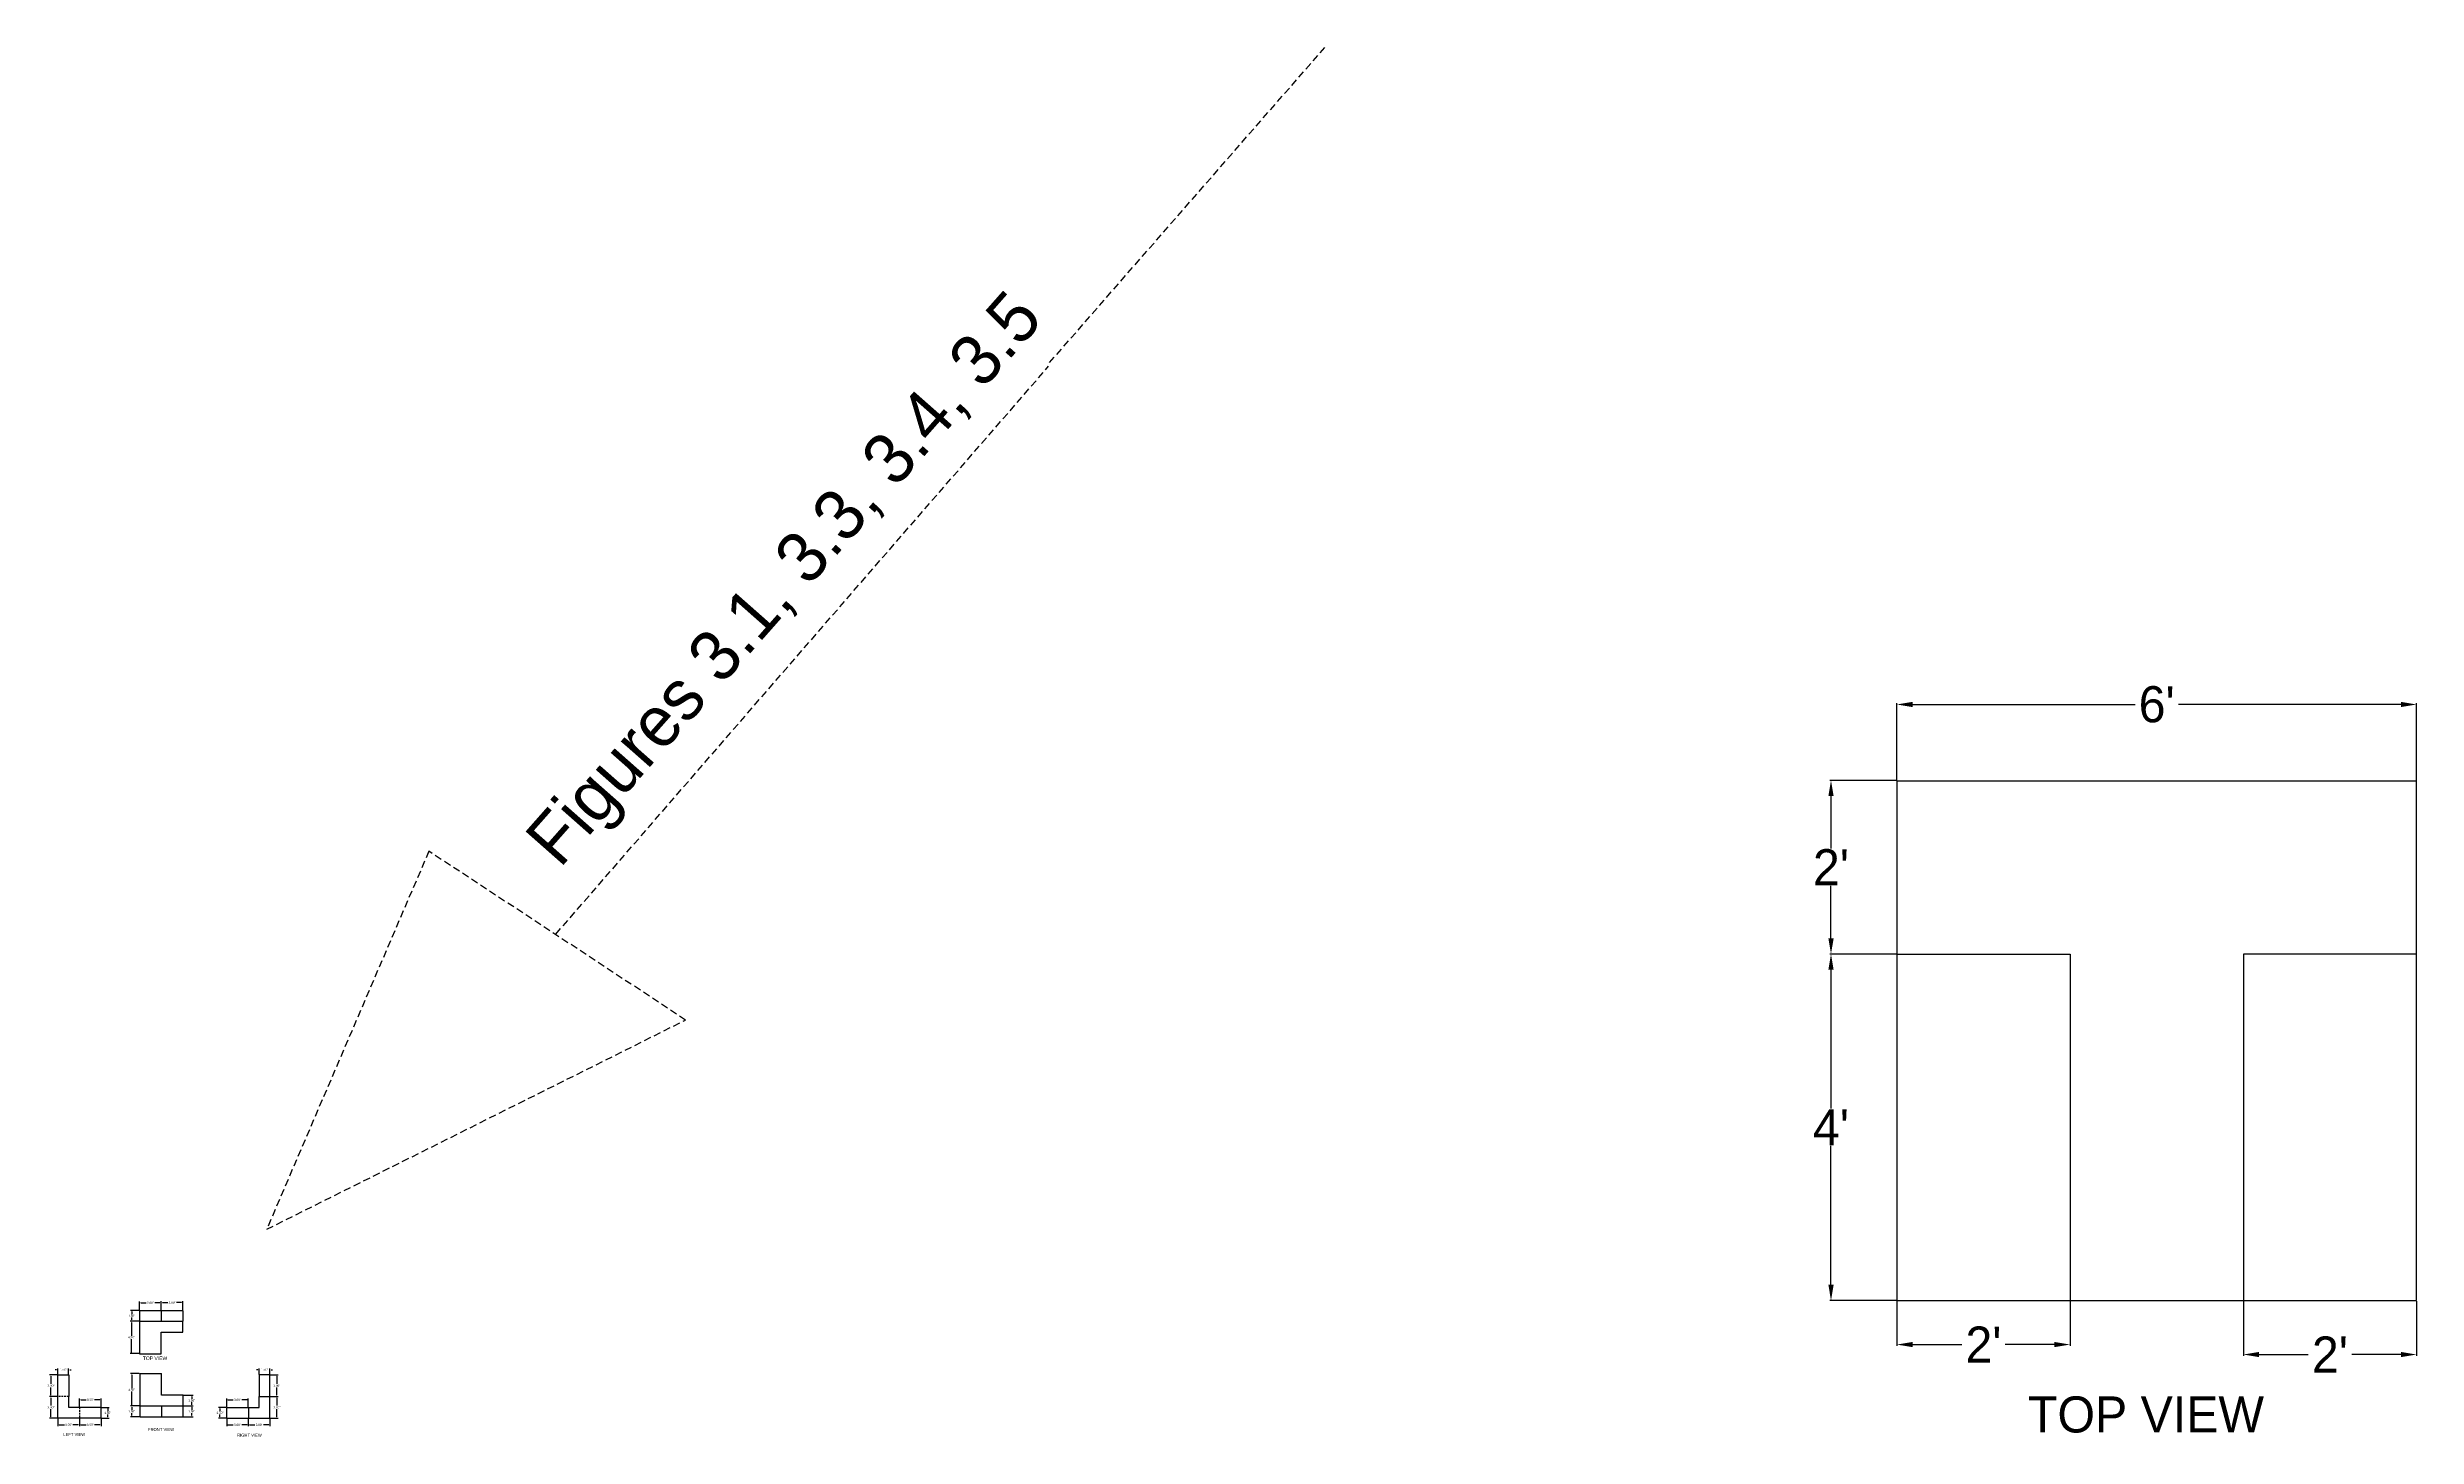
# Model space of a CAD drawing. Header units: inches. Extents: x 4 to 531, y -296 to 303.
# Drawn here: x 48.8 to 377, y 110.2 to 302.6 of the extents above; entities that cross this region are included whole.
import ezdxf

# ---------------------------------------------------------------- set-up
doc = ezdxf.new("R2010")
doc.units = ezdxf.units.IN
doc.header["$MEASUREMENT"] = 0
doc.linetypes.add('DASHED2', pattern=[0.375, 0.25, -0.125])
doc.linetypes.add('DASHEDX2', pattern=[1.5, 1, -0.5])
doc.dimstyles.new('DimInches', dxfattribs={"dimtxt": 0.3, "dimasz": 0.18, "dimexe": 0.18, "dimexo": 0.0625, "dimgap": 0.09, "dimtad": 0, "dimtih": 1, "dimtoh": 1, "dimzin": 0, "dimdsep": 46, "dimlunit": 3, "dimtxsty": 'Standard', "dimcen": 0.09, "dimclrt": 2, "dimadec": 0, "dimazin": 0, "dimtfac": 1, "dimtofl": 0, "dimtmove": 0, "dimatfit": 3, "dimfxl": 1, "dimtolj": 1, "dimtzin": 0, "dimarcsym": 0})
doc.dimstyles.get("Standard").update_dxf_attribs({"dimtxt": 5, "dimasz": 2.18, "dimexe": 0.18, "dimexo": 0.0625, "dimgap": 0.09, "dimtad": 0, "dimtih": 1, "dimtoh": 1, "dimdec": 0, "dimzin": 0, "dimdsep": 46, "dimlunit": 3, "dimtxsty": 'Standard', "dimcen": 0.09, "dimclrt": 5, "dimadec": 0, "dimazin": 0, "dimtfac": 1, "dimtdec": 0, "dimtofl": 0, "dimtmove": 0, "dimatfit": 3, "dimfxl": 1, "dimtolj": 1, "dimtzin": 0, "dimarcsym": 0})

# ---------------------------------------------------------------- blocks, each defined once
blk = doc.blocks.new('*D108')
at = {"color": 0, "lineweight": -2}
for p, q in [((304.95, 201.07), (304.95, 211.77)), ((307.13, 211.59), (337.95, 211.59)), ((374.77, 211.59), (343.96, 211.59)), ((376.95, 201.07), (376.95, 211.77))]:
    blk.add_line(p, q, dxfattribs=at)
at = {"color": 0}
for points in [[(307.13, 211.95), (307.13, 211.23), (304.95, 211.59)], [(374.77, 211.95), (374.77, 211.23), (376.95, 211.59)]]:
    blk.add_solid(points, dxfattribs=at)
at = {"layer": 'Defpoints', "color": 0}
for p in [(376.95, 211.59), (304.95, 201.01), (376.95, 201.01)]:
    blk.add_point(p, dxfattribs=at)
at = {"color": 5, "insert": (340.95, 211.59), "char_height": 5, "attachment_point": 5}
blk.add_mtext("\\A1;6'", dxfattribs=at)
blk = doc.blocks.new('*D109')
at = {"color": 0, "lineweight": -2}
for p, q in [((304.95, 128.94), (304.95, 122.73)), ((328.95, 128.94), (328.95, 122.73)), ((307.13, 122.91), (313.95, 122.91)), ((326.77, 122.91), (319.96, 122.91))]:
    blk.add_line(p, q, dxfattribs=at)
at = {"color": 0}
for points in [[(307.13, 123.27), (307.13, 122.55), (304.95, 122.91)], [(326.77, 123.27), (326.77, 122.55), (328.95, 122.91)]]:
    blk.add_solid(points, dxfattribs=at)
at = {"layer": 'Defpoints', "color": 0}
for p in [(304.95, 129.01), (328.95, 129.01), (328.95, 122.91)]:
    blk.add_point(p, dxfattribs=at)
at = {"color": 5, "insert": (316.95, 122.91), "char_height": 5, "attachment_point": 5}
blk.add_mtext("\\A1;2'", dxfattribs=at)
blk = doc.blocks.new('*D110')
at = {"color": 0, "lineweight": -2}
for p, q in [((352.95, 128.94), (352.95, 121.35)), ((376.95, 128.94), (376.95, 121.35)), ((355.13, 121.53), (361.95, 121.53)), ((374.77, 121.53), (367.96, 121.53))]:
    blk.add_line(p, q, dxfattribs=at)
at = {"color": 0}
for points in [[(355.13, 121.89), (355.13, 121.17), (352.95, 121.53)], [(374.77, 121.89), (374.77, 121.17), (376.95, 121.53)]]:
    blk.add_solid(points, dxfattribs=at)
at = {"layer": 'Defpoints', "color": 0}
for p in [(352.95, 129.01), (376.95, 129.01), (376.95, 121.53)]:
    blk.add_point(p, dxfattribs=at)
at = {"color": 5, "insert": (364.95, 121.53), "char_height": 5, "attachment_point": 5}
blk.add_mtext("\\A1;2'", dxfattribs=at)
blk = doc.blocks.new('*D111')
at = {"color": 0, "lineweight": -2}
for p, q in [((304.89, 201.07), (295.65, 201.07)), ((295.83, 198.89), (295.83, 191.63)), ((295.83, 179.19), (295.83, 186.45)), ((304.89, 177.01), (295.65, 177.01))]:
    blk.add_line(p, q, dxfattribs=at)
at = {"color": 0}
for points in [[(295.47, 198.89), (296.2, 198.89), (295.83, 201.07)], [(295.47, 179.19), (296.2, 179.19), (295.83, 177.01)]]:
    blk.add_solid(points, dxfattribs=at)
at = {"layer": 'Defpoints', "color": 0}
for p in [(304.95, 201.07), (295.83, 177.01), (304.95, 177.01)]:
    blk.add_point(p, dxfattribs=at)
at = {"color": 5, "insert": (295.83, 189.04), "char_height": 5, "attachment_point": 5}
blk.add_mtext("\\A1;2'", dxfattribs=at)
blk = doc.blocks.new('*D112')
at = {"color": 0, "lineweight": -2}
for p, q in [((304.89, 177.01), (295.65, 177.01)), ((295.83, 174.83), (295.83, 155.6)), ((295.83, 131.19), (295.83, 150.42)), ((304.89, 129.01), (295.65, 129.01))]:
    blk.add_line(p, q, dxfattribs=at)
at = {"color": 0}
for points in [[(295.47, 174.83), (296.2, 174.83), (295.83, 177.01)], [(295.47, 131.19), (296.2, 131.19), (295.83, 129.01)]]:
    blk.add_solid(points, dxfattribs=at)
at = {"layer": 'Defpoints', "color": 0}
for p in [(304.95, 177.01), (295.83, 129.01), (304.95, 129.01)]:
    blk.add_point(p, dxfattribs=at)
at = {"color": 5, "insert": (295.83, 153.01), "char_height": 5, "attachment_point": 5}
blk.add_mtext("\\A1;4'", dxfattribs=at)
blk = doc.blocks.new('*D142')
at = {"color": 0, "lineweight": -2}
for p, q in [((61.46, 127.65), (60.27, 127.65)), ((61.46, 126.15), (60.27, 126.15)), ((60.45, 127.47), (60.45, 127.14)), ((60.45, 126.33), (60.45, 126.66))]:
    blk.add_line(p, q, dxfattribs=at)
at = {"color": 0}
for points in [[(60.42, 127.47), (60.48, 127.47), (60.45, 127.65)], [(60.42, 126.33), (60.48, 126.33), (60.45, 126.15)]]:
    blk.add_solid(points, dxfattribs=at)
at = {"layer": 'Defpoints', "color": 0}
for p in [(60.45, 126.15), (61.53, 127.65), (61.53, 126.15)]:
    blk.add_point(p, dxfattribs=at)
at = {"color": 2, "insert": (60.45, 126.9), "char_height": 0.3, "attachment_point": 5}
blk.add_mtext('\\A1;1.50"', dxfattribs=at)
blk = doc.blocks.new('*D143')
at = {"color": 0, "lineweight": -2}
for p, q in [((61.53, 127.71), (61.53, 128.88)), ((61.71, 128.7), (62.44, 128.7)), ((64.35, 128.7), (63.62, 128.7)), ((64.53, 127.71), (64.53, 128.88))]:
    blk.add_line(p, q, dxfattribs=at)
at = {"color": 0}
for points in [[(61.71, 128.73), (61.71, 128.67), (61.53, 128.7)], [(64.35, 128.73), (64.35, 128.67), (64.53, 128.7)]]:
    blk.add_solid(points, dxfattribs=at)
at = {"layer": 'Defpoints', "color": 0}
for p in [(64.53, 128.7), (61.53, 127.65), (64.53, 127.65)]:
    blk.add_point(p, dxfattribs=at)
at = {"color": 2, "insert": (63.03, 128.7), "char_height": 0.3, "attachment_point": 5}
blk.add_mtext('\\A1;3.00"', dxfattribs=at)
blk = doc.blocks.new('*D144')
at = {"color": 0, "lineweight": -2}
for p, q in [((64.53, 127.71), (64.53, 128.9)), ((64.71, 128.72), (65.44, 128.72)), ((67.35, 128.72), (66.62, 128.72)), ((67.53, 127.71), (67.53, 128.9))]:
    blk.add_line(p, q, dxfattribs=at)
at = {"color": 0}
for points in [[(64.71, 128.75), (64.71, 128.69), (64.53, 128.72)], [(67.35, 128.75), (67.35, 128.69), (67.53, 128.72)]]:
    blk.add_solid(points, dxfattribs=at)
at = {"layer": 'Defpoints', "color": 0}
for p in [(67.53, 128.72), (64.53, 127.65), (67.53, 127.65)]:
    blk.add_point(p, dxfattribs=at)
at = {"color": 2, "insert": (66.03, 128.72), "char_height": 0.3, "attachment_point": 5}
blk.add_mtext('\\A1;3.00"', dxfattribs=at)
blk = doc.blocks.new('*D145')
at = {"color": 0, "lineweight": -2}
for p, q in [((61.46, 126.15), (60.23, 126.15)), ((60.41, 125.97), (60.41, 124.14)), ((61.46, 121.65), (60.23, 121.65)), ((60.41, 121.83), (60.41, 123.66))]:
    blk.add_line(p, q, dxfattribs=at)
at = {"color": 0}
for points in [[(60.38, 125.97), (60.44, 125.97), (60.41, 126.15)], [(60.38, 121.83), (60.44, 121.83), (60.41, 121.65)]]:
    blk.add_solid(points, dxfattribs=at)
at = {"layer": 'Defpoints', "color": 0}
for p in [(61.53, 126.15), (60.41, 121.65), (61.53, 121.65)]:
    blk.add_point(p, dxfattribs=at)
at = {"color": 2, "insert": (60.41, 123.9), "char_height": 0.3, "attachment_point": 5}
blk.add_mtext('\\A1;4.50"', dxfattribs=at)
blk = doc.blocks.new('*D146')
at = {"color": 0, "lineweight": -2}
for p, q in [((61.48, 118.9), (60.26, 118.9)), ((60.44, 118.72), (60.44, 116.89)), ((60.44, 114.58), (60.44, 116.41)), ((61.48, 114.4), (60.26, 114.4))]:
    blk.add_line(p, q, dxfattribs=at)
at = {"color": 0}
for points in [[(60.41, 118.72), (60.47, 118.72), (60.44, 118.9)], [(60.41, 114.58), (60.47, 114.58), (60.44, 114.4)]]:
    blk.add_solid(points, dxfattribs=at)
at = {"layer": 'Defpoints', "color": 0}
for p in [(61.54, 118.9), (60.44, 114.4), (61.54, 114.4)]:
    blk.add_point(p, dxfattribs=at)
at = {"color": 2, "insert": (60.44, 116.65), "char_height": 0.3, "attachment_point": 5}
blk.add_mtext('\\A1;4.50"', dxfattribs=at)
blk = doc.blocks.new('*D147')
at = {"color": 0, "lineweight": -2}
for p, q in [((61.48, 114.4), (60.26, 114.4)), ((61.48, 112.9), (60.26, 112.9)), ((60.44, 114.22), (60.44, 113.89)), ((60.44, 113.08), (60.44, 113.41))]:
    blk.add_line(p, q, dxfattribs=at)
at = {"color": 0}
for points in [[(60.41, 114.22), (60.47, 114.22), (60.44, 114.4)], [(60.41, 113.08), (60.47, 113.08), (60.44, 112.9)]]:
    blk.add_solid(points, dxfattribs=at)
at = {"layer": 'Defpoints', "color": 0}
for p in [(60.44, 112.9), (61.54, 114.4), (61.54, 112.9)]:
    blk.add_point(p, dxfattribs=at)
at = {"color": 2, "insert": (60.44, 113.65), "char_height": 0.3, "attachment_point": 5}
blk.add_mtext('\\A1;1.50"', dxfattribs=at)
blk = doc.blocks.new('*D148')
at = {"color": 0, "lineweight": -2}
for p, q in [((67.61, 115.9), (68.93, 115.9)), ((68.75, 115.72), (68.75, 115.39)), ((68.75, 114.58), (68.75, 114.91)), ((67.61, 114.4), (68.93, 114.4))]:
    blk.add_line(p, q, dxfattribs=at)
at = {"color": 0}
for points in [[(68.72, 115.72), (68.78, 115.72), (68.75, 115.9)], [(68.72, 114.58), (68.78, 114.58), (68.75, 114.4)]]:
    blk.add_solid(points, dxfattribs=at)
at = {"layer": 'Defpoints', "color": 0}
for p in [(67.54, 115.9), (67.54, 114.4), (68.75, 114.4)]:
    blk.add_point(p, dxfattribs=at)
at = {"color": 2, "insert": (68.75, 115.15), "char_height": 0.3, "attachment_point": 5}
blk.add_mtext('\\A1;1.50"', dxfattribs=at)
blk = doc.blocks.new('*D149')
at = {"color": 0, "lineweight": -2}
for p, q in [((67.61, 114.4), (68.93, 114.4)), ((67.61, 112.9), (68.93, 112.9)), ((68.75, 114.22), (68.75, 113.89)), ((68.75, 113.08), (68.75, 113.41))]:
    blk.add_line(p, q, dxfattribs=at)
at = {"color": 0}
for points in [[(68.72, 114.22), (68.78, 114.22), (68.75, 114.4)], [(68.72, 113.08), (68.78, 113.08), (68.75, 112.9)]]:
    blk.add_solid(points, dxfattribs=at)
at = {"layer": 'Defpoints', "color": 0}
for p in [(67.54, 114.4), (67.54, 112.9), (68.75, 112.9)]:
    blk.add_point(p, dxfattribs=at)
at = {"color": 2, "insert": (68.75, 113.65), "char_height": 0.3, "attachment_point": 5}
blk.add_mtext('\\A1;1.50"', dxfattribs=at)
blk = doc.blocks.new('*D150')
at = {"color": 0, "lineweight": -2}
for p, q in [((73.53, 114.21), (72.48, 114.21)), ((73.53, 112.71), (72.48, 112.71)), ((72.66, 114.03), (72.66, 113.7)), ((72.66, 112.89), (72.66, 113.22))]:
    blk.add_line(p, q, dxfattribs=at)
at = {"color": 0}
for points in [[(72.63, 114.03), (72.69, 114.03), (72.66, 114.21)], [(72.63, 112.89), (72.69, 112.89), (72.66, 112.71)]]:
    blk.add_solid(points, dxfattribs=at)
at = {"layer": 'Defpoints', "color": 0}
for p in [(72.66, 112.71), (73.59, 114.21), (73.59, 112.71)]:
    blk.add_point(p, dxfattribs=at)
at = {"color": 2, "insert": (72.66, 113.46), "char_height": 0.3, "attachment_point": 5}
blk.add_mtext('\\A1;1.50"', dxfattribs=at)
blk = doc.blocks.new('*D151')
at = {"color": 0, "lineweight": -2}
for p, q in [((77.91, 119.43), (77.73, 119.43)), ((78.09, 118.77), (78.09, 119.61)), ((79.59, 118.77), (79.59, 119.61)), ((79.77, 119.43), (79.95, 119.43))]:
    blk.add_line(p, q, dxfattribs=at)
at = {"color": 0}
for points in [[(77.91, 119.46), (77.91, 119.4), (78.09, 119.43)], [(79.77, 119.46), (79.77, 119.4), (79.59, 119.43)]]:
    blk.add_solid(points, dxfattribs=at)
at = {"layer": 'Defpoints', "color": 0}
for p in [(78.09, 118.71), (79.59, 119.43), (79.59, 118.71)]:
    blk.add_point(p, dxfattribs=at)
at = {"color": 2, "insert": (78.84, 119.43), "char_height": 0.3, "attachment_point": 5}
blk.add_mtext('\\A1;1.50"', dxfattribs=at)
blk = doc.blocks.new('*D152')
at = {"color": 0, "lineweight": -2}
for p, q in [((79.65, 118.71), (80.72, 118.71)), ((80.54, 118.53), (80.54, 117.45)), ((79.65, 115.71), (80.72, 115.71)), ((80.54, 115.89), (80.54, 116.97))]:
    blk.add_line(p, q, dxfattribs=at)
at = {"color": 0}
for points in [[(80.51, 118.53), (80.57, 118.53), (80.54, 118.71)], [(80.51, 115.89), (80.57, 115.89), (80.54, 115.71)]]:
    blk.add_solid(points, dxfattribs=at)
at = {"layer": 'Defpoints', "color": 0}
for p in [(79.59, 118.71), (79.59, 115.71), (80.54, 115.71)]:
    blk.add_point(p, dxfattribs=at)
at = {"color": 2, "insert": (80.54, 117.21), "char_height": 0.3, "attachment_point": 5}
blk.add_mtext('\\A1;3.00"', dxfattribs=at)
blk = doc.blocks.new('*D153')
at = {"color": 0, "lineweight": -2}
for p, q in [((73.59, 114.27), (73.59, 115.44)), ((73.77, 115.26), (74.5, 115.26)), ((76.41, 115.26), (75.68, 115.26)), ((76.59, 114.27), (76.59, 115.44))]:
    blk.add_line(p, q, dxfattribs=at)
at = {"color": 0}
for points in [[(73.77, 115.29), (73.77, 115.23), (73.59, 115.26)], [(76.41, 115.29), (76.41, 115.23), (76.59, 115.26)]]:
    blk.add_solid(points, dxfattribs=at)
at = {"layer": 'Defpoints', "color": 0}
for p in [(76.59, 115.26), (73.59, 114.21), (76.59, 114.21)]:
    blk.add_point(p, dxfattribs=at)
at = {"color": 2, "insert": (75.09, 115.26), "char_height": 0.3, "attachment_point": 5}
blk.add_mtext('\\A1;3.00"', dxfattribs=at)
blk = doc.blocks.new('*D154')
at = {"color": 0, "lineweight": -2}
for p, q in [((76.59, 112.65), (76.59, 111.61)), ((76.77, 111.79), (77.5, 111.79)), ((79.41, 111.79), (78.68, 111.79)), ((79.59, 112.65), (79.59, 111.61))]:
    blk.add_line(p, q, dxfattribs=at)
at = {"color": 0}
for points in [[(76.77, 111.82), (76.77, 111.76), (76.59, 111.79)], [(79.41, 111.82), (79.41, 111.76), (79.59, 111.79)]]:
    blk.add_solid(points, dxfattribs=at)
at = {"layer": 'Defpoints', "color": 0}
for p in [(76.59, 112.71), (76.59, 111.79), (79.59, 112.71)]:
    blk.add_point(p, dxfattribs=at)
at = {"color": 2, "insert": (78.09, 111.79), "char_height": 0.3, "attachment_point": 5}
blk.add_mtext('\\A1;3.00"', dxfattribs=at)
blk = doc.blocks.new('*D156')
at = {"color": 0, "lineweight": -2}
for p, q in [((73.59, 112.65), (73.59, 111.61)), ((73.77, 111.79), (74.5, 111.79)), ((76.41, 111.79), (75.68, 111.79)), ((76.59, 112.65), (76.59, 111.61))]:
    blk.add_line(p, q, dxfattribs=at)
at = {"color": 0}
for points in [[(73.77, 111.82), (73.77, 111.76), (73.59, 111.79)], [(76.41, 111.82), (76.41, 111.76), (76.59, 111.79)]]:
    blk.add_solid(points, dxfattribs=at)
at = {"layer": 'Defpoints', "color": 0}
for p in [(73.59, 112.71), (76.59, 112.71), (76.59, 111.79)]:
    blk.add_point(p, dxfattribs=at)
at = {"color": 2, "insert": (75.09, 111.79), "char_height": 0.3, "attachment_point": 5}
blk.add_mtext('\\A1;3.00"', dxfattribs=at)
blk = doc.blocks.new('*D157')
at = {"color": 0, "lineweight": -2}
for p, q in [((79.72, 115.71), (80.73, 115.71)), ((80.55, 115.53), (80.55, 114.45)), ((79.65, 112.71), (80.73, 112.71)), ((80.55, 112.89), (80.55, 113.97))]:
    blk.add_line(p, q, dxfattribs=at)
at = {"color": 0}
for points in [[(80.52, 115.53), (80.58, 115.53), (80.55, 115.71)], [(80.52, 112.89), (80.58, 112.89), (80.55, 112.71)]]:
    blk.add_solid(points, dxfattribs=at)
at = {"layer": 'Defpoints', "color": 0}
for p in [(79.65, 115.71), (80.55, 115.71), (79.59, 112.71)]:
    blk.add_point(p, dxfattribs=at)
at = {"color": 2, "insert": (80.55, 114.21), "char_height": 0.3, "attachment_point": 5}
blk.add_mtext('\\A1;3.00"', dxfattribs=at)
blk = doc.blocks.new('*D158')
at = {"color": 0, "lineweight": -2}
for p, q in [((56.27, 114.21), (57.31, 114.21)), ((56.27, 112.71), (57.31, 112.71)), ((57.13, 114.03), (57.13, 113.7)), ((57.13, 112.89), (57.13, 113.22))]:
    blk.add_line(p, q, dxfattribs=at)
at = {"color": 0}
for points in [[(57.1, 114.03), (57.16, 114.03), (57.13, 114.21)], [(57.1, 112.89), (57.16, 112.89), (57.13, 112.71)]]:
    blk.add_solid(points, dxfattribs=at)
at = {"layer": 'Defpoints', "color": 0}
for p in [(56.2, 114.21), (56.2, 112.71), (57.13, 112.71)]:
    blk.add_point(p, dxfattribs=at)
at = {"color": 2, "insert": (57.13, 113.46), "char_height": 0.3, "attachment_point": 5}
blk.add_mtext('\\A1;1.50"', dxfattribs=at)
blk = doc.blocks.new('*D159')
at = {"color": 0, "lineweight": -2}
for p, q in [((50.02, 119.43), (49.84, 119.43)), ((50.2, 118.77), (50.2, 119.61)), ((51.7, 118.77), (51.7, 119.61)), ((51.88, 119.43), (52.06, 119.43))]:
    blk.add_line(p, q, dxfattribs=at)
at = {"color": 0}
for points in [[(50.02, 119.46), (50.02, 119.4), (50.2, 119.43)], [(51.88, 119.46), (51.88, 119.4), (51.7, 119.43)]]:
    blk.add_solid(points, dxfattribs=at)
at = {"layer": 'Defpoints', "color": 0}
for p in [(50.2, 119.43), (50.2, 118.71), (51.7, 118.71)]:
    blk.add_point(p, dxfattribs=at)
at = {"color": 2, "insert": (50.95, 119.43), "char_height": 0.3, "attachment_point": 5}
blk.add_mtext('\\A1;1.50"', dxfattribs=at)
blk = doc.blocks.new('*D160')
at = {"color": 0, "lineweight": -2}
for p, q in [((50.14, 118.71), (49.07, 118.71)), ((49.25, 118.53), (49.25, 117.45)), ((50.14, 115.71), (49.07, 115.71)), ((49.25, 115.89), (49.25, 116.97))]:
    blk.add_line(p, q, dxfattribs=at)
at = {"color": 0}
for points in [[(49.22, 118.53), (49.28, 118.53), (49.25, 118.71)], [(49.22, 115.89), (49.28, 115.89), (49.25, 115.71)]]:
    blk.add_solid(points, dxfattribs=at)
at = {"layer": 'Defpoints', "color": 0}
for p in [(50.2, 118.71), (49.25, 115.71), (50.2, 115.71)]:
    blk.add_point(p, dxfattribs=at)
at = {"color": 2, "insert": (49.25, 117.21), "char_height": 0.3, "attachment_point": 5}
blk.add_mtext('\\A1;3.00"', dxfattribs=at)
blk = doc.blocks.new('*D161')
at = {"color": 0, "lineweight": -2}
for p, q in [((53.2, 114.27), (53.2, 115.44)), ((53.38, 115.26), (54.11, 115.26)), ((56.02, 115.26), (55.29, 115.26)), ((56.2, 114.27), (56.2, 115.44))]:
    blk.add_line(p, q, dxfattribs=at)
at = {"color": 0}
for points in [[(53.38, 115.29), (53.38, 115.23), (53.2, 115.26)], [(56.02, 115.29), (56.02, 115.23), (56.2, 115.26)]]:
    blk.add_solid(points, dxfattribs=at)
at = {"layer": 'Defpoints', "color": 0}
for p in [(53.2, 115.26), (53.2, 114.21), (56.2, 114.21)]:
    blk.add_point(p, dxfattribs=at)
at = {"color": 2, "insert": (54.7, 115.26), "char_height": 0.3, "attachment_point": 5}
blk.add_mtext('\\A1;3.00"', dxfattribs=at)
blk = doc.blocks.new('*D162')
at = {"color": 0, "lineweight": -2}
for p, q in [((50.2, 112.65), (50.2, 111.61)), ((50.38, 111.79), (51.11, 111.79)), ((53.02, 111.79), (52.29, 111.79)), ((53.2, 112.65), (53.2, 111.61))]:
    blk.add_line(p, q, dxfattribs=at)
at = {"color": 0}
for points in [[(50.38, 111.82), (50.38, 111.76), (50.2, 111.79)], [(53.02, 111.82), (53.02, 111.76), (53.2, 111.79)]]:
    blk.add_solid(points, dxfattribs=at)
at = {"layer": 'Defpoints', "color": 0}
for p in [(50.2, 112.71), (53.2, 112.71), (53.2, 111.79)]:
    blk.add_point(p, dxfattribs=at)
at = {"color": 2, "insert": (51.7, 111.79), "char_height": 0.3, "attachment_point": 5}
blk.add_mtext('\\A1;3.00"', dxfattribs=at)
blk = doc.blocks.new('*D163')
at = {"color": 0, "lineweight": -2}
for p, q in [((53.2, 112.65), (53.2, 111.61)), ((53.38, 111.79), (54.11, 111.79)), ((56.02, 111.79), (55.29, 111.79)), ((56.2, 112.65), (56.2, 111.61))]:
    blk.add_line(p, q, dxfattribs=at)
at = {"color": 0}
for points in [[(53.38, 111.82), (53.38, 111.76), (53.2, 111.79)], [(56.02, 111.82), (56.02, 111.76), (56.2, 111.79)]]:
    blk.add_solid(points, dxfattribs=at)
at = {"layer": 'Defpoints', "color": 0}
for p in [(53.2, 112.71), (53.2, 111.79), (56.2, 112.71)]:
    blk.add_point(p, dxfattribs=at)
at = {"color": 2, "insert": (54.7, 111.79), "char_height": 0.3, "attachment_point": 5}
blk.add_mtext('\\A1;3.00"', dxfattribs=at)
blk = doc.blocks.new('*D164')
at = {"color": 0, "lineweight": -2}
for p, q in [((50.08, 115.71), (49.07, 115.71)), ((49.25, 115.53), (49.25, 114.45)), ((50.14, 112.71), (49.07, 112.71)), ((49.25, 112.89), (49.25, 113.97))]:
    blk.add_line(p, q, dxfattribs=at)
at = {"color": 0}
for points in [[(49.22, 115.53), (49.28, 115.53), (49.25, 115.71)], [(49.22, 112.89), (49.28, 112.89), (49.25, 112.71)]]:
    blk.add_solid(points, dxfattribs=at)
at = {"layer": 'Defpoints', "color": 0}
for p in [(49.25, 115.71), (50.14, 115.71), (50.2, 112.71)]:
    blk.add_point(p, dxfattribs=at)
at = {"color": 2, "insert": (49.25, 114.21), "char_height": 0.3, "attachment_point": 5}
blk.add_mtext('\\A1;3.00"', dxfattribs=at)

msp = doc.modelspace()

# ---------------------------------------------------------------- linework, layer by layer
at = {"linetype": 'DASHEDX2'}
for p, q in [((187.583, 258.952), (225.722, 302.627)), ((119.198, 179.776), (187.44, 258.44)), ((101.6, 191.259), (79.137, 138.879)), ((137.165, 167.875), (101.6, 191.259)), ((79.137, 138.879), (137.165, 167.875))]:
    msp.add_line(p, q, dxfattribs=at)
for p, q in [((304.954, 201.006), (376.954, 201.006)), ((304.954, 201.006), (304.954, 177.006)), ((376.954, 177.006), (376.954, 201.006)), ((376.954, 201.006), (376.954, 201.006)), ((304.954, 177.006), (304.954, 129.006)), ((304.954, 177.006), (304.954, 177.006)), ((304.954, 177.006), (328.954, 177.006)), ((328.954, 177.006), (328.954, 129.006)), ((376.954, 177.006), (352.954, 177.006)), ((352.954, 177.006), (352.954, 129.006)), ((376.954, 129.006), (376.954, 177.006)), ((304.954, 129.006), (328.954, 129.006)), ((328.954, 129.006), (352.954, 129.006)), ((352.954, 129.006), (376.954, 129.006)), ((61.525, 127.646), (61.525, 126.146)), ((61.525, 127.646), (64.525, 127.646)), ((61.525, 126.146), (61.525, 121.646)), ((61.525, 126.146), (64.525, 126.146)), ((64.525, 127.646), (67.525, 127.646)), ((64.525, 127.646), (64.525, 126.146)), ((64.525, 126.146), (67.525, 126.146)), ((67.525, 127.646), (67.525, 126.146)), ((67.525, 124.646), (67.525, 126.146)), ((61.525, 121.646), (64.525, 121.646)), ((64.525, 121.646), (64.525, 124.646)), ((64.525, 124.646), (67.525, 124.646)), ((50.203, 114.211), (50.203, 118.711)), ((50.203, 118.711), (51.703, 118.711)), ((51.703, 118.711), (51.703, 115.711)), ((61.543, 118.9), (64.543, 118.9)), ((61.543, 118.9), (61.543, 114.4)), ((64.543, 115.9), (64.543, 118.9)), ((79.591, 118.711), (78.091, 118.711)), ((78.091, 118.711), (78.091, 115.711)), ((79.591, 114.211), (79.591, 118.711)), ((50.203, 112.711), (50.203, 115.711)), ((51.703, 114.211), (51.703, 115.711)), ((67.543, 115.9), (64.543, 115.9)), ((67.543, 114.4), (67.543, 115.9)), ((78.091, 115.711), (79.591, 115.711)), ((78.091, 114.211), (78.091, 115.711)), ((79.591, 112.711), (79.591, 115.711)), ((50.203, 112.711), (50.203, 114.211)), ((53.203, 112.711), (50.203, 112.711)), ((53.203, 114.211), (51.703, 114.211)), ((56.203, 114.211), (53.203, 114.211)), ((56.203, 112.711), (53.203, 112.711)), ((56.203, 112.711), (56.203, 114.211)), ((61.543, 114.4), (61.543, 112.9)), ((61.543, 114.4), (64.543, 114.4)), ((61.543, 112.9), (64.543, 112.9)), ((64.543, 114.4), (67.543, 114.4)), ((64.543, 114.4), (64.543, 112.9)), ((64.543, 112.9), (67.543, 112.9)), ((67.543, 112.9), (67.543, 114.4)), ((73.591, 112.711), (73.591, 114.211)), ((73.591, 114.211), (76.591, 114.211)), ((73.591, 112.711), (76.591, 112.711)), ((76.591, 114.211), (76.591, 112.711)), ((76.591, 114.211), (78.091, 114.211)), ((76.591, 112.711), (79.591, 112.711)), ((79.591, 112.711), (79.591, 114.211))]:
    msp.add_line(p, q)
at = {"linetype": 'DASHED2'}
for p, q in [((51.703, 115.711), (50.203, 115.711)), ((53.203, 114.211), (53.203, 112.711))]:
    msp.add_line(p, q, dxfattribs=at)

# ---------------------------------------------------------------- texts
at = {"linetype": 'DASHEDX2', "insert": (114.495, 193.417), "char_height": 7, "width": 160.52678, "attachment_point": 1, "rotation": 48.56476}
msp.add_mtext('Figures 3.1, 3.3, 3.4, 3.5', dxfattribs=at)
at = {"attachment_point": 1}
for s, insert, char_height, width in [('TOP VIEW', (61.973, 121.26), 0.5, 4.77885), ('TOP VIEW', (323.119, 115.728), 5, 41.74388), ('LEFT VIEW', (50.95, 110.679), 0.4167, 3.84205), ('FRONT VIEW', (62.694, 111.351), 0.4167, 4.48736), ('RIGHT VIEW', (75.033, 110.578), 0.4167, 4.07152)]:
    msp.add_mtext(s, dxfattribs=dict(at, insert=insert, char_height=char_height, width=width))

# ---------------------------------------------------------------- dimensions: what is measured, and where the dimension line sits
for base, p1, p2, dimstyle, picture, middle in [((376.954, 211.591), (304.954, 201.006), (376.954, 201.006), 'Standard', '*D108', (340.954, 211.591)), ((64.525, 128.702), (61.525, 127.646), (64.525, 127.646), 'DimInches', '*D143', (63.025, 128.702)), ((67.525, 128.717), (64.525, 127.646), (67.525, 127.646), 'DimInches', '*D144', (66.025, 128.717)), ((328.954, 122.911), (304.954, 129.006), (328.954, 129.006), 'Standard', '*D109', (316.954, 122.911)), ((376.954, 121.53), (352.954, 129.006), (376.954, 129.006), 'Standard', '*D110', (364.954, 121.53)), ((79.591, 119.425), (78.091, 118.711), (79.591, 118.711), 'DimInches', '*D151', (78.841, 119.425)), ((76.591, 115.258), (73.591, 114.211), (76.591, 114.211), 'DimInches', '*D153', (75.091, 115.258)), ((76.591, 111.789), (73.591, 112.711), (76.591, 112.711), 'DimInches', '*D156', (75.091, 111.789)), ((76.591, 111.785), (79.591, 112.711), (76.591, 112.711), 'DimInches', '*D154', (78.091, 111.785))]:
    dim = msp.add_linear_dim(base=base, p1=p1, p2=p2, dimstyle=dimstyle)
    dim.commit()
    dim.dimension.update_dxf_attribs({"geometry": picture, "text_midpoint": middle})
for base, p1, p2, angle, dimstyle, picture, middle in [((295.835, 177.006), (304.954, 201.069), (304.954, 177.006), 90, 'Standard', '*D111', (295.835, 189.037)), ((295.835, 129.006), (304.954, 177.006), (304.954, 129.006), 90, 'Standard', '*D112', (295.835, 153.006)), ((60.406, 121.646), (61.525, 126.146), (61.525, 121.646), 90, 'DimInches', '*D145', (60.406, 123.896)), ((60.453, 126.146), (61.525, 127.646), (61.525, 126.146), 90, 'DimInches', '*D142', (60.453, 126.896)), ((49.253, 115.711), (50.203, 118.711), (50.203, 115.711), 90, 'DimInches', '*D160', (49.253, 117.211)), ((50.203, 119.425), (51.703, 118.711), (50.203, 118.711), 180, 'DimInches', '*D159', (50.953, 119.425)), ((60.436, 114.4), (61.543, 118.9), (61.543, 114.4), 90, 'DimInches', '*D146', (60.436, 116.65)), ((80.541, 115.711), (79.591, 118.711), (79.591, 115.711), 90, 'DimInches', '*D152', (80.541, 117.211)), ((49.249, 115.711), (50.203, 112.711), (50.141, 115.711), 90, 'DimInches', '*D164', (49.249, 114.211)), ((53.203, 115.258), (56.203, 114.211), (53.203, 114.211), 180, 'DimInches', '*D161', (54.703, 115.258)), ((68.754, 114.4), (67.543, 115.9), (67.543, 114.4), 90, 'DimInches', '*D148', (68.754, 115.15)), ((80.546, 115.711), (79.591, 112.711), (79.654, 115.711), 90, 'DimInches', '*D157', (80.546, 114.211)), ((53.203, 111.785), (50.203, 112.711), (53.203, 112.711), 180, 'DimInches', '*D162', (51.703, 111.785)), ((53.203, 111.789), (56.203, 112.711), (53.203, 112.711), 180, 'DimInches', '*D163', (54.703, 111.789)), ((57.13, 112.711), (56.203, 114.211), (56.203, 112.711), 90, 'DimInches', '*D158', (57.13, 113.461)), ((60.436, 112.9), (61.543, 114.4), (61.543, 112.9), 90, 'DimInches', '*D147', (60.436, 113.65)), ((68.754, 112.9), (67.543, 114.4), (67.543, 112.9), 90, 'DimInches', '*D149', (68.754, 113.65)), ((72.665, 112.711), (73.591, 114.211), (73.591, 112.711), 90, 'DimInches', '*D150', (72.665, 113.461))]:
    dim = msp.add_linear_dim(base=base, p1=p1, p2=p2, angle=angle, dimstyle=dimstyle)
    dim.commit()
    dim.dimension.update_dxf_attribs({"geometry": picture, "text_midpoint": middle})

doc.saveas('drawing.dxf')
